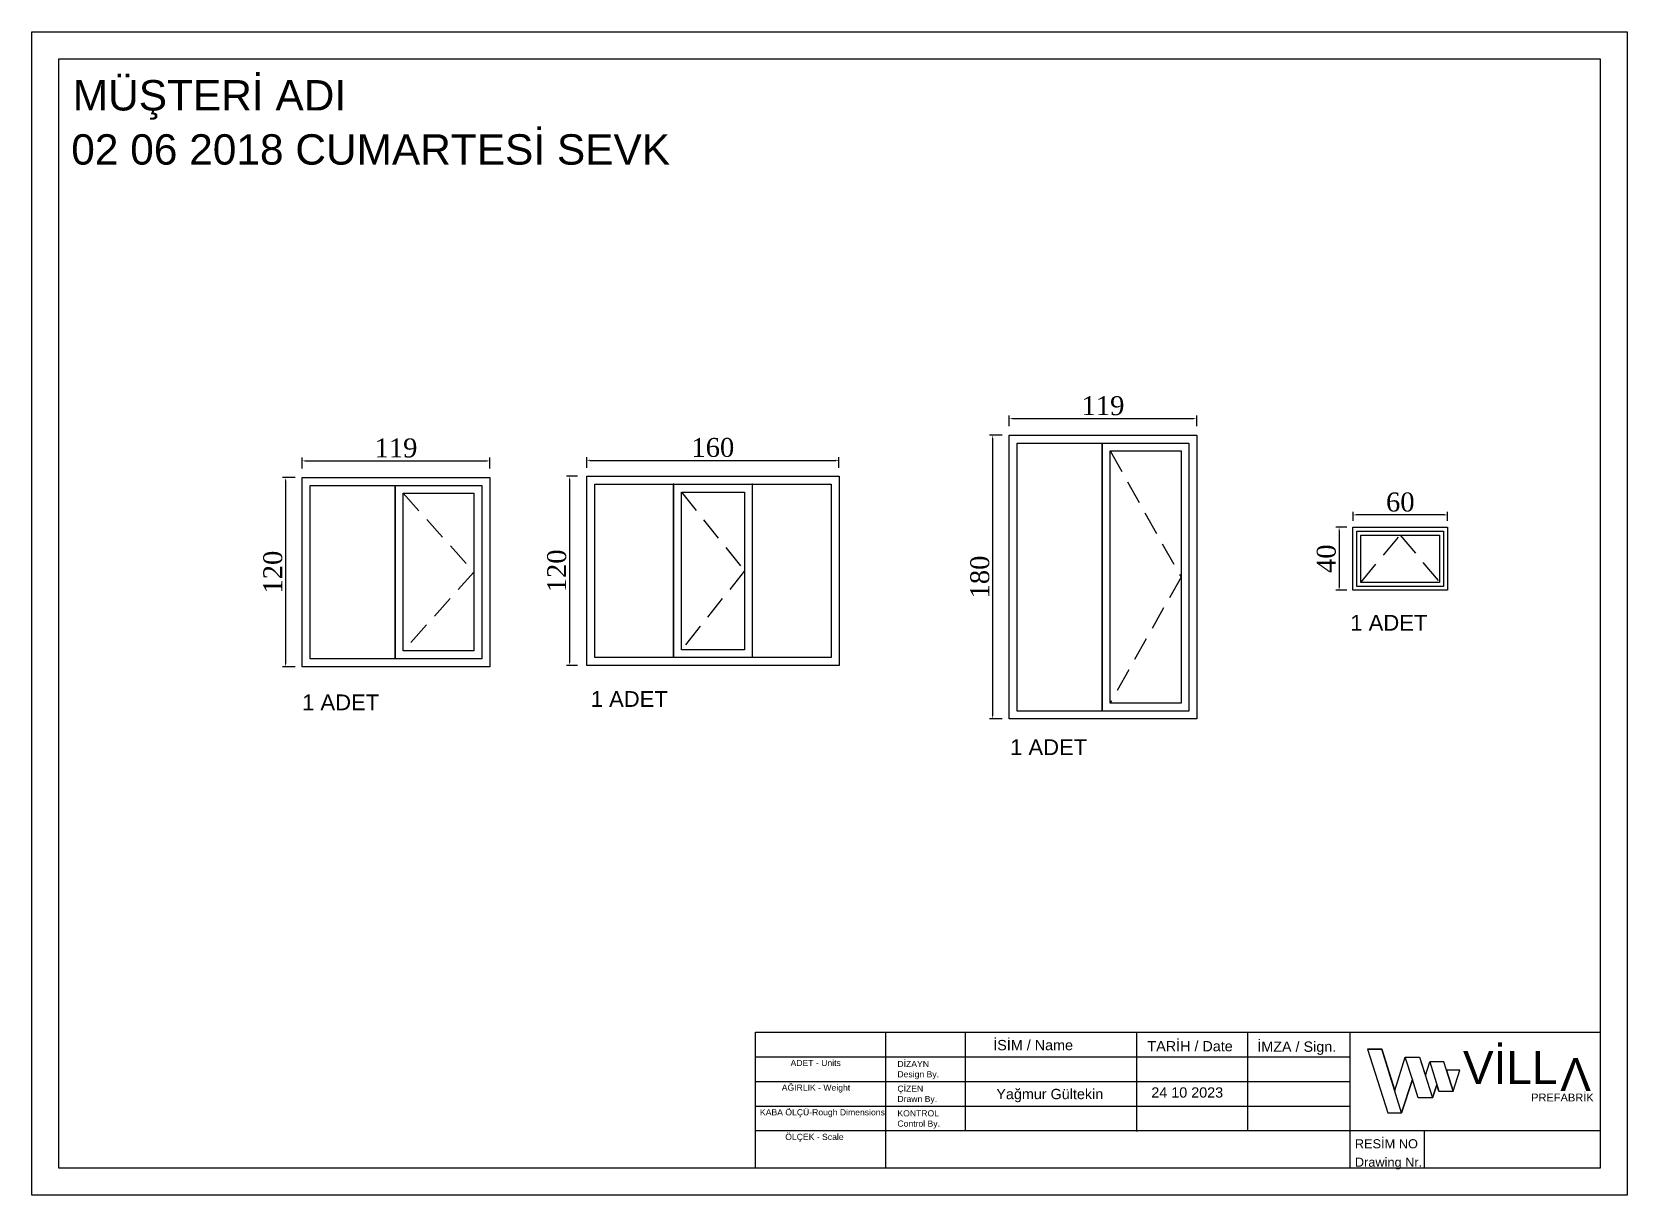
# Model space of a CAD drawing. Header units: millimetres. Extents: x 207124 to 218642, y -214832 to -203379.
# Drawn here: x 207124 to 208136, y -204117 to -203379 of the extents above; entities that cross this region are included whole.
import ezdxf
from ezdxf.enums import TextEntityAlignment as Align

# ---------------------------------------------------------------- set-up
doc = ezdxf.new("R2010")
doc.units = ezdxf.units.MM
doc.header["$MEASUREMENT"] = 0
doc.linetypes.add('DASHED', pattern=[0.75, 0.5, -0.25])
doc.layers.add('1', color=250, linetype='Continuous')
doc.layers.add('Block1', color=255, linetype='Continuous')
doc.styles.add('133', font='times.ttf')
doc.styles.get("Standard").update_dxf_attribs({"font": 'arial.ttf'})
doc.dimstyles.new('MAKAS', dxfattribs={"dimscale": 20, "dimtxt": 1.3, "dimasz": 1, "dimexe": 0.3, "dimexo": 0.3, "dimgap": 0.1, "dimtad": 1, "dimrnd": 1, "dimzin": 12, "dimdsep": 46, "dimlunit": 6, "dimtxsty": '133', "dimcen": 0.8, "dimdle": 0.0005, "dimclrd": 4, "dimclre": 6, "dimclrt": 2, "dimazin": 3, "dimtfac": 1, "dimtmove": 0, "dimatfit": 2, "dimldrblk": 'DOTSMALL', "dimfxl": 0, "dimtolj": 1, "dimtzin": 0, "dimarcsym": 0})

msp = doc.modelspace()

# ---------------------------------------------------------------- texts
at = {"color": 6, "ltscale": 5}
for s, p in [('MÜŞTERİ ADI', (207149.981, -203428.901)), ('02 06 2018 CUMARTESİ SEVK ', (207149.012, -203463.249))]:
    msp.add_text(s, height=19.26244, dxfattribs=at).set_placement(p)
at = {"color": 0, "ltscale": 5, "char_height": 10, "attachment_point": 1}
for insert in [(207960.384, -203748.794), (207295.43, -203799.283), (207478.531, -203797.15), (207744.556, -203827.716)]:
    msp.add_mtext('1 ADET', dxfattribs=dict(at, insert=insert))
at = {"width": 1137.80697, "attachment_point": 1}
for s, insert, char_height in [('{\\f@Arial Unicode MS|b0|i0|c162|p34;VİLL}', (208031.859, -204025.456), 20.86386), ('{\\f@Arial Unicode MS|b0|i0|c162|p34;PREFABRİK}', (208075.109, -204052.404), 5.00733)]:
    msp.add_mtext(s, dxfattribs=dict(at, insert=insert, char_height=char_height))
at = {"insert": (208113.024, -204050.785), "char_height": 20.86386, "width": 1137.80697, "attachment_point": 1, "rotation": 180}
msp.add_mtext('{\\f@Arial Unicode MS|b0|i0|c162|p34;V}', dxfattribs=at)
at = {"layer": '1', "color": 0, "lineweight": 25}
for s, height, p in [('İSİM / Name', 6.5173, (207733.901, -204024.902)), ('TARİH / Date', 6.5173, (207831.678, -204025.599)), ('İMZA / Sign.', 6.5173, (207901.371, -204025.905)), ('ADET - Units', 3.91038, (207605.304, -204034.939)), ('DİZAYN', 3.9104, (207673.081, -204035.59)), ('Design By.', 3.9104, (207673.081, -204042.108)), ('AĞIRLIK - Weight', 3.91038, (207599.714, -204050.58)), ('ÇİZEN', 3.9104, (207673.081, -204051.232)), ('Drawn By.', 3.9104, (207673.081, -204057.749)), ('Yağmur Gültekin', 6.5173, (207735.86, -204055.948)), ('KABA ÖLÇÜ-Rough Dimensions', 3.91038, (207585.9, -204066.222)), ('KONTROL', 3.9104, (207673.081, -204066.873)), ('Control By.', 3.91038, (207673.081, -204073.391)), ('ÖLÇEK - Scale', 3.91038, (207601.922, -204081.831)), ('RESİM NO', 5.7932, (207963.276, -204087.142)), ('Drawing Nr.', 5.79315, (207963.276, -204098.809))]:
    e = msp.add_text(s, height=height, dxfattribs=at)
    e.set_placement(p)
    e.dxf.unprotected_set("ltscale", 0)
e = msp.add_text('24 10 2023', height=6.5173, dxfattribs=at)
e.set_placement((207879.72, -204054.956), align=Align.RIGHT)
e.dxf.unprotected_set("ltscale", 0)

# ---------------------------------------------------------------- blocks, each defined once
blk = doc.blocks.new('*D7502')
at = {"color": 6, "linetype": 'Continuous', "lineweight": -2}
for p, q in [((207295.5, -203656), (207295.5, -203649.1)), ((207414.5, -203656), (207414.5, -203649.1))]:
    blk.add_line(p, q, dxfattribs=at)
at = {"color": 4, "linetype": 'Continuous', "lineweight": -2}
blk.add_line((207297.5, -203651.1), (207412.5, -203651.1), dxfattribs=at)
at = {"color": 4}
for points in [[(207297.5, -203650.8), (207297.5, -203651.5), (207295.5, -203651.1)], [(207412.5, -203651.5), (207412.5, -203650.8), (207414.5, -203651.1)]]:
    blk.add_solid(points, dxfattribs=at)
at = {"layer": 'Defpoints', "color": 0}
for p in [(207295.5, -203658), (207414.5, -203651.1), (207414.5, -203658)]:
    blk.add_point(p, dxfattribs=at)
at = {"color": 2, "insert": (207355, -203643), "char_height": 12, "attachment_point": 5, "style": '133'}
blk.add_mtext('\\A1;119', dxfattribs=at)
blk = doc.blocks.new('_DotSmall')
at = {"color": 0, "linetype": 'ByBlock', "const_width": 0.5}
blk.add_lwpolyline([(-0.0625, 0, 1), (0.0625, 0, 1)], format="xyb", close=True, dxfattribs=at)
blk = doc.blocks.new('*D7503')
at = {"color": 6, "linetype": 'Continuous', "lineweight": -2}
for p, q in [((207291, -203661.7), (207283, -203661.7)), ((207291, -203781.7), (207283, -203781.7))]:
    blk.add_line(p, q, dxfattribs=at)
at = {"color": 4, "linetype": 'Continuous', "lineweight": -2}
blk.add_line((207285, -203663.7), (207285, -203779.7), dxfattribs=at)
at = {"color": 4}
for points in [[(207285.3, -203663.7), (207284.6, -203663.7), (207285, -203661.7)], [(207284.6, -203779.7), (207285.3, -203779.7), (207285, -203781.7)]]:
    blk.add_solid(points, dxfattribs=at)
at = {"layer": 'Defpoints', "color": 0}
for p in [(207293, -203661.7), (207285, -203781.7), (207293, -203781.7)]:
    blk.add_point(p, dxfattribs=at)
at = {"color": 2, "insert": (207276.9, -203721.7), "char_height": 12, "attachment_point": 5, "rotation": 90, "style": '133'}
blk.add_mtext('\\A1;120', dxfattribs=at)
blk = doc.blocks.new('*D7504')
at = {"color": 6, "linetype": 'Continuous', "lineweight": -2}
for p, q in [((207744, -203629.2), (207744, -203622.3)), ((207863, -203629.2), (207863, -203622.3))]:
    blk.add_line(p, q, dxfattribs=at)
at = {"color": 4, "linetype": 'Continuous', "lineweight": -2}
blk.add_line((207746, -203624.3), (207861, -203624.3), dxfattribs=at)
at = {"color": 4}
for points in [[(207746, -203624), (207746, -203624.6), (207744, -203624.3)], [(207861, -203624.6), (207861, -203624), (207863, -203624.3)]]:
    blk.add_solid(points, dxfattribs=at)
at = {"layer": 'Defpoints', "color": 0}
for p in [(207863, -203624.3), (207744, -203631.2), (207863, -203631.2)]:
    blk.add_point(p, dxfattribs=at)
at = {"color": 2, "insert": (207803.5, -203616.2), "char_height": 12, "attachment_point": 5, "style": '133'}
blk.add_mtext('\\A1;119', dxfattribs=at)
blk = doc.blocks.new('*D7505')
at = {"color": 6, "linetype": 'Continuous', "lineweight": -2}
for p, q in [((207739.6, -203634.8), (207731.5, -203634.8)), ((207739.6, -203814.8), (207731.5, -203814.8))]:
    blk.add_line(p, q, dxfattribs=at)
at = {"color": 4, "linetype": 'Continuous', "lineweight": -2}
blk.add_line((207733.5, -203636.8), (207733.5, -203812.8), dxfattribs=at)
at = {"color": 4}
for points in [[(207733.8, -203636.8), (207733.2, -203636.8), (207733.5, -203634.8)], [(207733.2, -203812.8), (207733.8, -203812.8), (207733.5, -203814.8)]]:
    blk.add_solid(points, dxfattribs=at)
at = {"layer": 'Defpoints', "color": 0}
for p in [(207741.6, -203634.8), (207733.5, -203814.8), (207741.6, -203814.8)]:
    blk.add_point(p, dxfattribs=at)
at = {"color": 2, "insert": (207725.4, -203724.8), "char_height": 12, "attachment_point": 5, "rotation": 90, "style": '133'}
blk.add_mtext('\\A1;180', dxfattribs=at)
blk = doc.blocks.new('*D7506')
at = {"color": 6, "linetype": 'Continuous', "lineweight": -2}
for p, q in [((207476, -203655.6), (207476, -203648.8)), ((207636, -203655.6), (207636, -203648.8))]:
    blk.add_line(p, q, dxfattribs=at)
at = {"color": 4, "linetype": 'Continuous', "lineweight": -2}
blk.add_line((207478, -203650.8), (207634, -203650.8), dxfattribs=at)
at = {"color": 4}
for points in [[(207478, -203650.4), (207478, -203651.1), (207476, -203650.8)], [(207634, -203651.1), (207634, -203650.4), (207636, -203650.8)]]:
    blk.add_solid(points, dxfattribs=at)
at = {"layer": 'Defpoints', "color": 0}
for p in [(207636, -203650.8), (207476, -203657.6), (207636, -203657.6)]:
    blk.add_point(p, dxfattribs=at)
at = {"color": 2, "insert": (207556, -203642.7), "char_height": 12, "attachment_point": 5, "style": '133'}
blk.add_mtext('\\A1;160', dxfattribs=at)
blk = doc.blocks.new('*D7507')
at = {"color": 6, "linetype": 'Continuous', "lineweight": -2}
for p, q in [((207470.1, -203660.9), (207463.1, -203660.9)), ((207470.1, -203780.9), (207463.1, -203780.9))]:
    blk.add_line(p, q, dxfattribs=at)
at = {"color": 4, "linetype": 'Continuous', "lineweight": -2}
blk.add_line((207465.1, -203662.9), (207465.1, -203778.9), dxfattribs=at)
at = {"color": 4}
for points in [[(207465.4, -203662.9), (207464.8, -203662.9), (207465.1, -203660.9)], [(207464.8, -203778.9), (207465.4, -203778.9), (207465.1, -203780.9)]]:
    blk.add_solid(points, dxfattribs=at)
at = {"layer": 'Defpoints', "color": 0}
for p in [(207472.1, -203660.9), (207465.1, -203780.9), (207472.1, -203780.9)]:
    blk.add_point(p, dxfattribs=at)
at = {"color": 2, "insert": (207457, -203720.9), "char_height": 12, "attachment_point": 5, "rotation": 90, "style": '133'}
blk.add_mtext('\\A1;120', dxfattribs=at)
blk = doc.blocks.new('*D7508')
at = {"color": 6, "linetype": 'Continuous', "lineweight": -2}
for p, q in [((207962.1, -203689.1), (207962.1, -203683.4)), ((208022.1, -203689.1), (208022.1, -203683.4))]:
    blk.add_line(p, q, dxfattribs=at)
at = {"color": 4, "linetype": 'Continuous', "lineweight": -2}
blk.add_line((208020.1, -203685.4), (207964.1, -203685.4), dxfattribs=at)
at = {"color": 4}
for points in [[(207964.1, -203685.1), (207964.1, -203685.8), (207962.1, -203685.4)], [(208020.1, -203685.8), (208020.1, -203685.1), (208022.1, -203685.4)]]:
    blk.add_solid(points, dxfattribs=at)
at = {"layer": 'Defpoints', "color": 0}
for p in [(207962.1, -203685.4), (207962.1, -203691.1), (208022.1, -203691.1)]:
    blk.add_point(p, dxfattribs=at)
at = {"color": 2, "insert": (207992.1, -203677.3), "char_height": 12, "attachment_point": 5, "style": '133'}
blk.add_mtext('\\A1;60', dxfattribs=at)
blk = doc.blocks.new('*D7509')
at = {"color": 6, "linetype": 'Continuous', "lineweight": -2}
for p, q in [((207958.2, -203693.2), (207951.3, -203693.2)), ((207958.2, -203733.2), (207951.3, -203733.2))]:
    blk.add_line(p, q, dxfattribs=at)
at = {"color": 4, "linetype": 'Continuous', "lineweight": -2}
blk.add_line((207953.3, -203695.2), (207953.3, -203731.2), dxfattribs=at)
at = {"color": 4}
for points in [[(207953.6, -203695.2), (207952.9, -203695.2), (207953.3, -203693.2)], [(207952.9, -203731.2), (207953.6, -203731.2), (207953.3, -203733.2)]]:
    blk.add_solid(points, dxfattribs=at)
at = {"layer": 'Defpoints', "color": 0}
for p in [(207960.2, -203693.2), (207953.3, -203733.2), (207960.2, -203733.2)]:
    blk.add_point(p, dxfattribs=at)
at = {"color": 2, "insert": (207945.2, -203713.2), "char_height": 12, "attachment_point": 5, "rotation": 90, "style": '133'}
blk.add_mtext('\\A1;40', dxfattribs=at)

# ---------------------------------------------------------------- dimensions: what is measured, and where the dimension line sits
at = {"color": 6, "linetype": 'Continuous'}
for base, p1, p2, picture, middle in [((207862.995, -203624.292), (207743.995, -203631.21), (207862.995, -203631.21), '*D7504', (207803.495, -203616.184)), ((207414.455, -203651.125), (207295.455, -203658.043), (207414.455, -203658.043), '*D7502', (207354.955, -203643.017)), ((207636.05, -203650.78), (207476.05, -203657.621), (207636.05, -203657.621), '*D7506', (207556.05, -203642.69)), ((207962.053, -203685.433), (208022.053, -203691.125), (207962.053, -203691.125), '*D7508', (207992.053, -203677.343))]:
    dim = msp.add_linear_dim(base=base, p1=p1, p2=p2, dimstyle='MAKAS', override={"dimtxt": 0.6, "dimasz": 0.1, "dimexe": 0.1, "dimexo": 0.1}, dxfattribs=at)
    dim.commit()
    dim.dimension.update_dxf_attribs({"geometry": picture, "text_midpoint": middle})
for base, p1, p2, picture, middle in [((207733.496, -203814.822), (207741.586, -203634.822), (207741.586, -203814.822), '*D7505', (207725.406, -203724.822)), ((207465.099, -203780.923), (207472.145, -203660.923), (207472.145, -203780.923), '*D7507', (207457.009, -203720.923)), ((207284.956, -203781.655), (207293.045, -203661.655), (207293.045, -203781.655), '*D7503', (207276.866, -203721.655)), ((207953.266, -203733.237), (207960.175, -203693.237), (207960.175, -203733.237), '*D7509', (207945.176, -203713.237))]:
    dim = msp.add_linear_dim(base=base, p1=p1, p2=p2, angle=90, dimstyle='MAKAS', override={"dimtxt": 0.6, "dimasz": 0.1, "dimexe": 0.1, "dimexo": 0.1}, dxfattribs=at)
    dim.commit()
    dim.dimension.update_dxf_attribs({"geometry": picture, "text_midpoint": middle})

# ---------------------------------------------------------------- linework, layer by layer
at = {"linetype": 'Continuous', "lineweight": 25}
msp.add_line((208118.924, -204075.998), (207583.057, -204075.998), dxfattribs=at)
at = {"color": 254, "linetype": 'Continuous', "lineweight": 25, "ltscale": 1}
for p, q in [((208110.699, -204075.998), (207960.077, -204075.998)), ((208007.304, -204075.998), (208007.304, -204099.738))]:
    msp.add_line(p, q, dxfattribs=at)
at = {"color": 2}
for points in [[(207124.041, -203379.081), (208135.971, -203379.081), (208135.971, -204116.784), (207124.041, -204116.784)], [(207141.088, -203396.128), (208118.924, -203396.128), (208118.924, -204099.738), (207141.088, -204099.738)], [(207583.057, -204013.432), (208118.924, -204013.432), (208118.924, -204099.738), (207583.057, -204099.738)]]:
    msp.add_lwpolyline(points, close=True, dxfattribs=at)
msp.add_lwpolyline([(207971.387, -204024.217), (207984.108, -204064.607), (207992.965, -204064.607), (207980.454, -204024.217), (207971.387, -204024.217), (207980.454, -204024.217), (207988.571, -204050.421), (207995.29, -204029.268), (208004.369, -204029.268), (208012.451, -204055.16), (208003.483, -204055.16), (207999.818, -204043.577), (207992.965, -204064.607), (207999.818, -204043.577), (207995.29, -204029.268), (208004.369, -204029.268), (208008.009, -204040.928), (208010.901, -204032.366), (208016.548, -204050.845), (208015.313, -204046.802), (208012.451, -204055.16), (208015.313, -204046.802), (208016.548, -204050.845), (208025.627, -204050.845), (208029.945, -204037.567), (208021.331, -204037.567), (208025.627, -204050.845), (208019.648, -204032.366), (208010.901, -204032.366)])
at = {"layer": '1', "color": 7, "linetype": 'Continuous', "lineweight": 25, "ltscale": 1}
for p, q in [((207665.827, -204099.738), (207665.827, -204013.432)), ((207960.077, -204013.432), (207960.077, -204099.738))]:
    msp.add_line(p, q, dxfattribs=at)
at = {"layer": '1', "color": 254, "linetype": 'Continuous', "lineweight": 25, "ltscale": 1, "flags": 128}
for points in [[(207716.01, -204013.432), (207716.01, -204075.998), (207716.01, -204075.998)], [(207824.832, -204013.432), (207824.832, -204076.397)], [(207895.236, -204013.432), (207895.236, -204075.998)]]:
    msp.add_lwpolyline(points, dxfattribs=at)
at = {"layer": '1', "color": 255, "linetype": 'Continuous', "lineweight": 25, "ltscale": 1, "flags": 128}
for points in [[(207583.057, -204029.073), (207716.01, -204029.073), (207824.832, -204029.073), (207869.167, -204029.073), (207960.077, -204029.073)], [(207583.057, -204044.715), (207716.01, -204044.715), (207824.832, -204044.715), (207869.167, -204044.715), (207960.077, -204044.715)], [(207583.057, -204060.356), (207716.01, -204060.356), (207824.832, -204060.356), (207869.167, -204060.356), (207960.077, -204060.356)]]:
    msp.add_lwpolyline(points, dxfattribs=at)
at = {"layer": 'Block1'}
for p, q in [((207802.995, -203639.822), (207802.995, -203809.822)), ((207354.455, -203666.655), (207354.455, -203776.655)), ((207481.05, -203665.923), (207631.05, -203665.923)), ((207481.05, -203775.923), (207481.05, -203665.923)), ((207531.05, -203665.923), (207531.05, -203775.923)), ((207581.05, -203665.923), (207581.05, -203775.923)), ((207631.05, -203665.923), (207631.05, -203775.923)), ((207631.05, -203775.923), (207481.05, -203775.923))]:
    msp.add_line(p, q, dxfattribs=at)
at = {"layer": 'Block1', "linetype": 'DASHED', "ltscale": 30}
for p, q in [((207807.995, -203644.822), (207852.995, -203724.822)), ((207536.05, -203670.923), (207576.05, -203720.923)), ((207359.455, -203671.655), (207404.455, -203721.655)), ((207967.053, -203728.237), (207992.053, -203698.237)), ((207992.053, -203698.237), (208017.053, -203728.237)), ((207576.05, -203720.923), (207536.05, -203770.923)), ((207404.455, -203721.655), (207359.455, -203771.655)), ((207852.995, -203724.822), (207807.995, -203804.822))]:
    msp.add_line(p, q, dxfattribs=at)
at = {"layer": 'Block1'}
for points in [[(207743.995, -203634.822), (207862.995, -203634.822), (207862.995, -203814.822), (207743.995, -203814.822), (207743.995, -203634.822)], [(207476.05, -203660.923), (207636.05, -203660.923), (207636.05, -203780.923), (207476.05, -203780.923), (207476.05, -203660.923)], [(207295.455, -203661.655), (207414.455, -203661.655), (207414.455, -203781.655), (207295.455, -203781.655), (207295.455, -203661.655)], [(207962.053, -203693.237), (208022.053, -203693.237), (208022.053, -203733.237), (207962.053, -203733.237), (207962.053, -203693.237)]]:
    msp.add_lwpolyline(points, dxfattribs=at)
for points in [[(207748.995, -203639.822), (207857.995, -203639.822), (207857.995, -203809.822), (207748.995, -203809.822)], [(207802.995, -203639.822), (207857.995, -203639.822), (207857.995, -203809.822), (207802.995, -203809.822)], [(207807.995, -203644.822), (207852.995, -203644.822), (207852.995, -203804.822), (207807.995, -203804.822)], [(207300.455, -203666.655), (207409.455, -203666.655), (207409.455, -203776.655), (207300.455, -203776.655)], [(207354.455, -203666.655), (207409.455, -203666.655), (207409.455, -203776.655), (207354.455, -203776.655)], [(207531.05, -203665.923), (207581.05, -203665.923), (207581.05, -203775.923), (207531.05, -203775.923)], [(207536.05, -203670.923), (207576.05, -203670.923), (207576.05, -203770.923), (207536.05, -203770.923)], [(207359.455, -203671.655), (207404.455, -203671.655), (207404.455, -203771.655), (207359.455, -203771.655)], [(207964.553, -203695.737), (208019.553, -203695.737), (208019.553, -203730.737), (207964.553, -203730.737)], [(207967.053, -203698.237), (208017.053, -203698.237), (208017.053, -203728.237), (207967.053, -203728.237)]]:
    msp.add_lwpolyline(points, close=True, dxfattribs=at)
for p in [(207531.05, -203665.923), (207581.05, -203665.923)]:
    msp.add_point(p, dxfattribs=at)

msp.set_redraw_order([(e.dxf.handle, doc.entitydb.next_handle()) for e in msp.query("TEXT MTEXT ATTDEF DIMENSION ARC_DIMENSION")])  # texts and dimensions are drawn at this point

doc.saveas('drawing.dxf')
